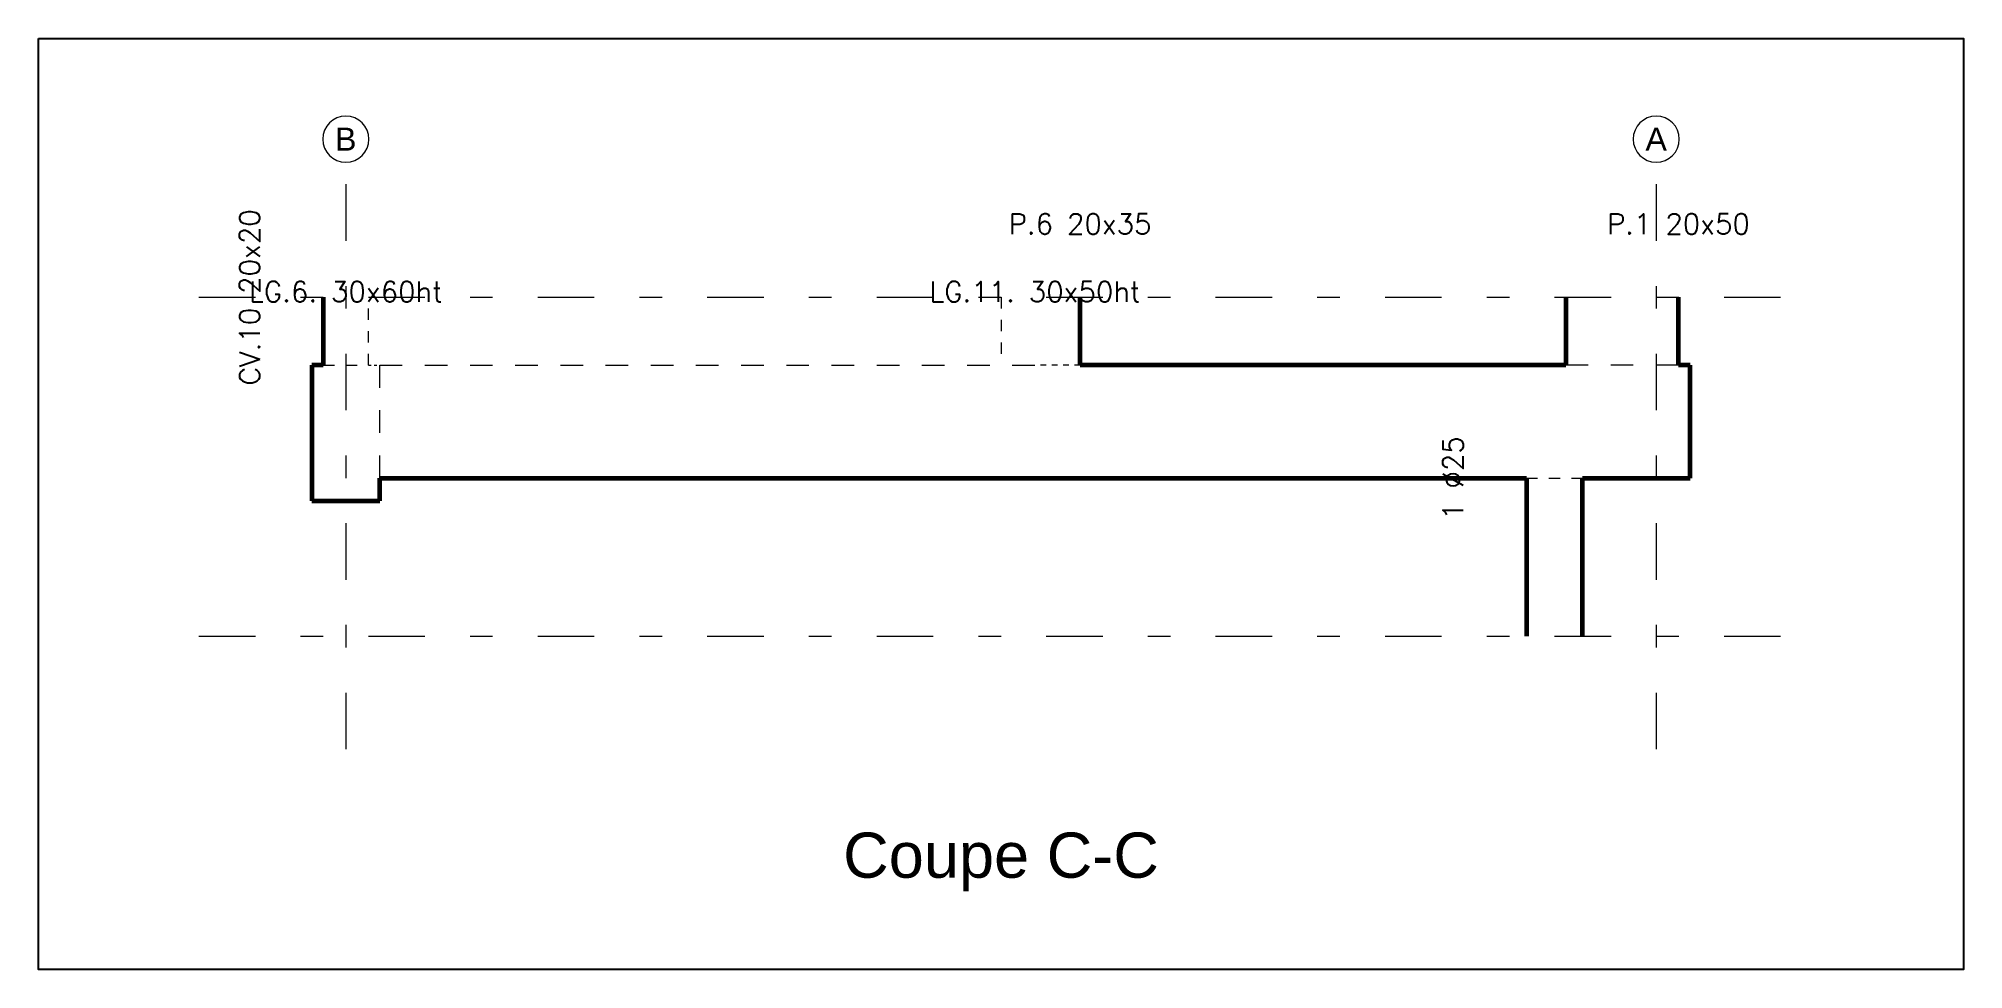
# Model space of a CAD drawing. Header units: centimetres. Extents: x -4069 to 1403, y -6242 to 452.
# Drawn here: x -3419 to -2567, y -2625 to -2213 of the extents above; entities that cross this region are included whole.
import ezdxf

# ---------------------------------------------------------------- set-up
doc = ezdxf.new("R2010")
doc.units = ezdxf.units.CM
doc.header["$LTSCALE"] = 100
doc.linetypes.add('GrDotted', pattern=[0.4, 0.1, -0.1, 0.1, -0.1])
doc.linetypes.add('GrFeatureAxis', pattern=[0.85, 0.25, -0.2, 0.1, -0.2, 0.1])
for name, color, linetype in [('farges. Coupe C-C', 7, 'Continuous'), ('K_ENT_M_farges_Bottom view 4 - Souterain Coupe A-A Coupe B-B Coupe C-C Coupe D-D Coupe E-E Coupe F-F Coupe G-G Coupe H-H Coupe K-K', 7, 'Continuous'), ('K_SYM_M_farges_Bottom view 4 - Souterain Coupe A-A Coupe B-B Coupe C-C Coupe D-D Coupe E-E Coupe F-F Coupe G-G Coupe H-H Coupe K-K', 7, 'Continuous')]:
    doc.layers.add(name, color=color, linetype=linetype)
doc.styles.add('GrGrid', font='ARIAL.TTF', dxfattribs={"height": 17})
doc.styles.add('GrTitleDrawing', font='swissli.ttf', dxfattribs={"height": 20})

msp = doc.modelspace()

# ---------------------------------------------------------------- texts
at = {"layer": 'farges. Coupe C-C', "color": 5, "linetype": 'Continuous', "lineweight": -3, "style": 'GrGrid'}
for s, p in [('B', (-3288.08, -2262.34)), ('A', (-2708.1, -2262.34))]:
    msp.add_text(s, height=10.2, dxfattribs=at).set_placement(p)
at = {"layer": 'farges. Coupe C-C', "color": 7, "linetype": 'Continuous', "lineweight": -3, "insert": (-2993.32, -2564.11), "char_height": 20, "attachment_point": 2, "style": 'GrTitleDrawing'}
msp.add_mtext('Coupe C-C', dxfattribs=at)
at = {"layer": 'K_SYM_M_farges_Bottom view 4 - Souterain Coupe A-A Coupe B-B Coupe C-C Coupe D-D Coupe E-E Coupe F-F Coupe G-G Coupe H-H Coupe K-K', "color": 7, "linetype": 'Continuous', "lineweight": -3, "char_height": 9, "attachment_point": 5, "rotation": 90}
for s, insert in [('{\\Fsimplex.shx|c0|c0;CV.10 20x20}', (-3325.82, -2327.24)), ('{\\Fsimplex.shx|c0|c0;1 %%c25}', (-2793.25, -2407.24))]:
    msp.add_mtext(s, dxfattribs=dict(at, insert=insert))
at = {"layer": 'K_SYM_M_farges_Bottom view 4 - Souterain Coupe A-A Coupe B-B Coupe C-C Coupe D-D Coupe E-E Coupe F-F Coupe G-G Coupe H-H Coupe K-K', "color": 7, "linetype": 'Continuous', "lineweight": -3, "char_height": 9, "attachment_point": 5}
for s, insert in [('{\\Fsimplex.shx|c0|c0;P.6 20x35}', (-2958.32, -2294.74)), ('{\\Fsimplex.shx|c0|c0;P.1 20x50}', (-2693.48, -2294.74)), ('{\\Fsimplex.shx|c0|c0;LG.6. 30x60ht}', (-3283.32, -2324.74)), ('{\\Fsimplex.shx|c0|c0;LG.11. 30x50ht}', (-2978.32, -2324.74))]:
    msp.add_mtext(s, dxfattribs=dict(at, insert=insert))

# ---------------------------------------------------------------- linework, layer by layer
at = {"layer": 'farges. Coupe C-C', "color": 251, "linetype": 'GrFeatureAxis', "lineweight": 18}
for p, q in [((-3283.32, -2277.24), (-3283.32, -2527.24)), ((-2703.32, -2277.24), (-2703.32, -2527.24))]:
    msp.add_line(p, q, dxfattribs=at)
at = {"layer": 'farges. Coupe C-C', "color": 9, "linetype": 'GrFeatureAxis', "lineweight": 20}
for p, q in [((-3348.32, -2327.24), (-2638.32, -2327.24)), ((-3348.32, -2477.24), (-2638.32, -2477.24))]:
    msp.add_line(p, q, dxfattribs=at)
at = {"layer": 'farges. Coupe C-C', "color": 6, "linetype": 'Continuous', "lineweight": 60}
for p, q in [((-3293.32, -2327.24), (-3293.32, -2357.24)), ((-2958.32, -2357.24), (-2958.32, -2327.24)), ((-2743.32, -2327.24), (-2743.32, -2357.24)), ((-2693.48, -2357.24), (-2693.48, -2327.24)), ((-2760.75, -2407.24), (-2760.75, -2477.24)), ((-2735.9, -2477.24), (-2735.9, -2407.24))]:
    msp.add_line(p, q, dxfattribs=at)
at = {"layer": 'farges. Coupe C-C', "color": 6, "linetype": 'GrDotted', "lineweight": 20, "ltscale": 0.5}
for p, q in [((-3273.32, -2357.24), (-3273.32, -2327.24)), ((-2993.32, -2327.24), (-2993.32, -2357.24))]:
    msp.add_line(p, q, dxfattribs=at)
at = {"layer": 'farges. Coupe C-C', "color": 102, "linetype": 'Continuous', "lineweight": 60}
for p, q in [((-3298.32, -2357.24), (-3298.32, -2417.24)), ((-3293.32, -2357.24), (-3298.32, -2357.24)), ((-2743.32, -2357.24), (-2958.32, -2357.24)), ((-2688.32, -2357.24), (-2693.48, -2357.24)), ((-2688.32, -2407.24), (-2688.32, -2357.24)), ((-3268.32, -2417.24), (-3268.32, -2407.24)), ((-3268.32, -2407.24), (-2760.75, -2407.24)), ((-2735.9, -2407.24), (-2688.32, -2407.24)), ((-3298.32, -2417.24), (-3268.32, -2417.24))]:
    msp.add_line(p, q, dxfattribs=at)
at = {"layer": 'farges. Coupe C-C', "color": 5, "linetype": 'GrDotted', "lineweight": 20, "ltscale": 0.5}
msp.add_line((-3293.32, -2357.24), (-3273.32, -2357.24), dxfattribs=at)
at = {"layer": 'farges. Coupe C-C', "color": 5, "linetype": 'GrDotted', "lineweight": 20, "ltscale": 0.125}
msp.add_line((-3273.32, -2357.24), (-3268.32, -2357.24), dxfattribs=at)
at = {"layer": 'farges. Coupe C-C', "color": 5, "linetype": 'GrDotted', "lineweight": 20}
msp.add_line((-3268.32, -2357.24), (-2975.82, -2357.24), dxfattribs=at)
at = {"layer": 'farges. Coupe C-C', "color": 9, "linetype": 'GrDotted', "lineweight": 15}
for p, q in [((-3268.32, -2407.24), (-3268.32, -2357.24)), ((-2693.48, -2357.24), (-2743.32, -2357.24))]:
    msp.add_line(p, q, dxfattribs=at)
at = {"layer": 'farges. Coupe C-C', "color": 9, "linetype": 'GrDotted', "lineweight": 15, "ltscale": 0.25}
msp.add_line((-2958.32, -2357.24), (-2975.82, -2357.24), dxfattribs=at)
at = {"layer": 'farges. Coupe C-C', "color": 9, "linetype": 'GrDotted', "lineweight": 15, "ltscale": 0.5}
msp.add_line((-2760.8, -2407.24), (-2735.85, -2407.24), dxfattribs=at)
at = {"layer": 'farges. Coupe C-C', "color": 6, "linetype": 'Continuous', "lineweight": 18}
for centre in [(-3283.32, -2257.24), (-2703.32, -2257.24)]:
    msp.add_ellipse(centre, major_axis=(7.21, 7.21), ratio=1, start_param=5.497787, end_param=11.780972, dxfattribs=at)
at = {"layer": 'K_ENT_M_farges_Bottom view 4 - Souterain Coupe A-A Coupe B-B Coupe C-C Coupe D-D Coupe E-E Coupe F-F Coupe G-G Coupe H-H Coupe K-K', "color": 7, "linetype": 'Continuous', "lineweight": -3}
msp.add_lwpolyline([(-3419.32, -2212.71), (-2567.32, -2212.71), (-2567.32, -2624.71), (-3419.32, -2624.71), (-3419.32, -2212.71)], dxfattribs=at)

msp.set_redraw_order([(e.dxf.handle, doc.entitydb.next_handle()) for e in msp.query("TEXT MTEXT ATTDEF DIMENSION ARC_DIMENSION")])  # texts and dimensions are drawn at this point

doc.saveas('drawing.dxf')
